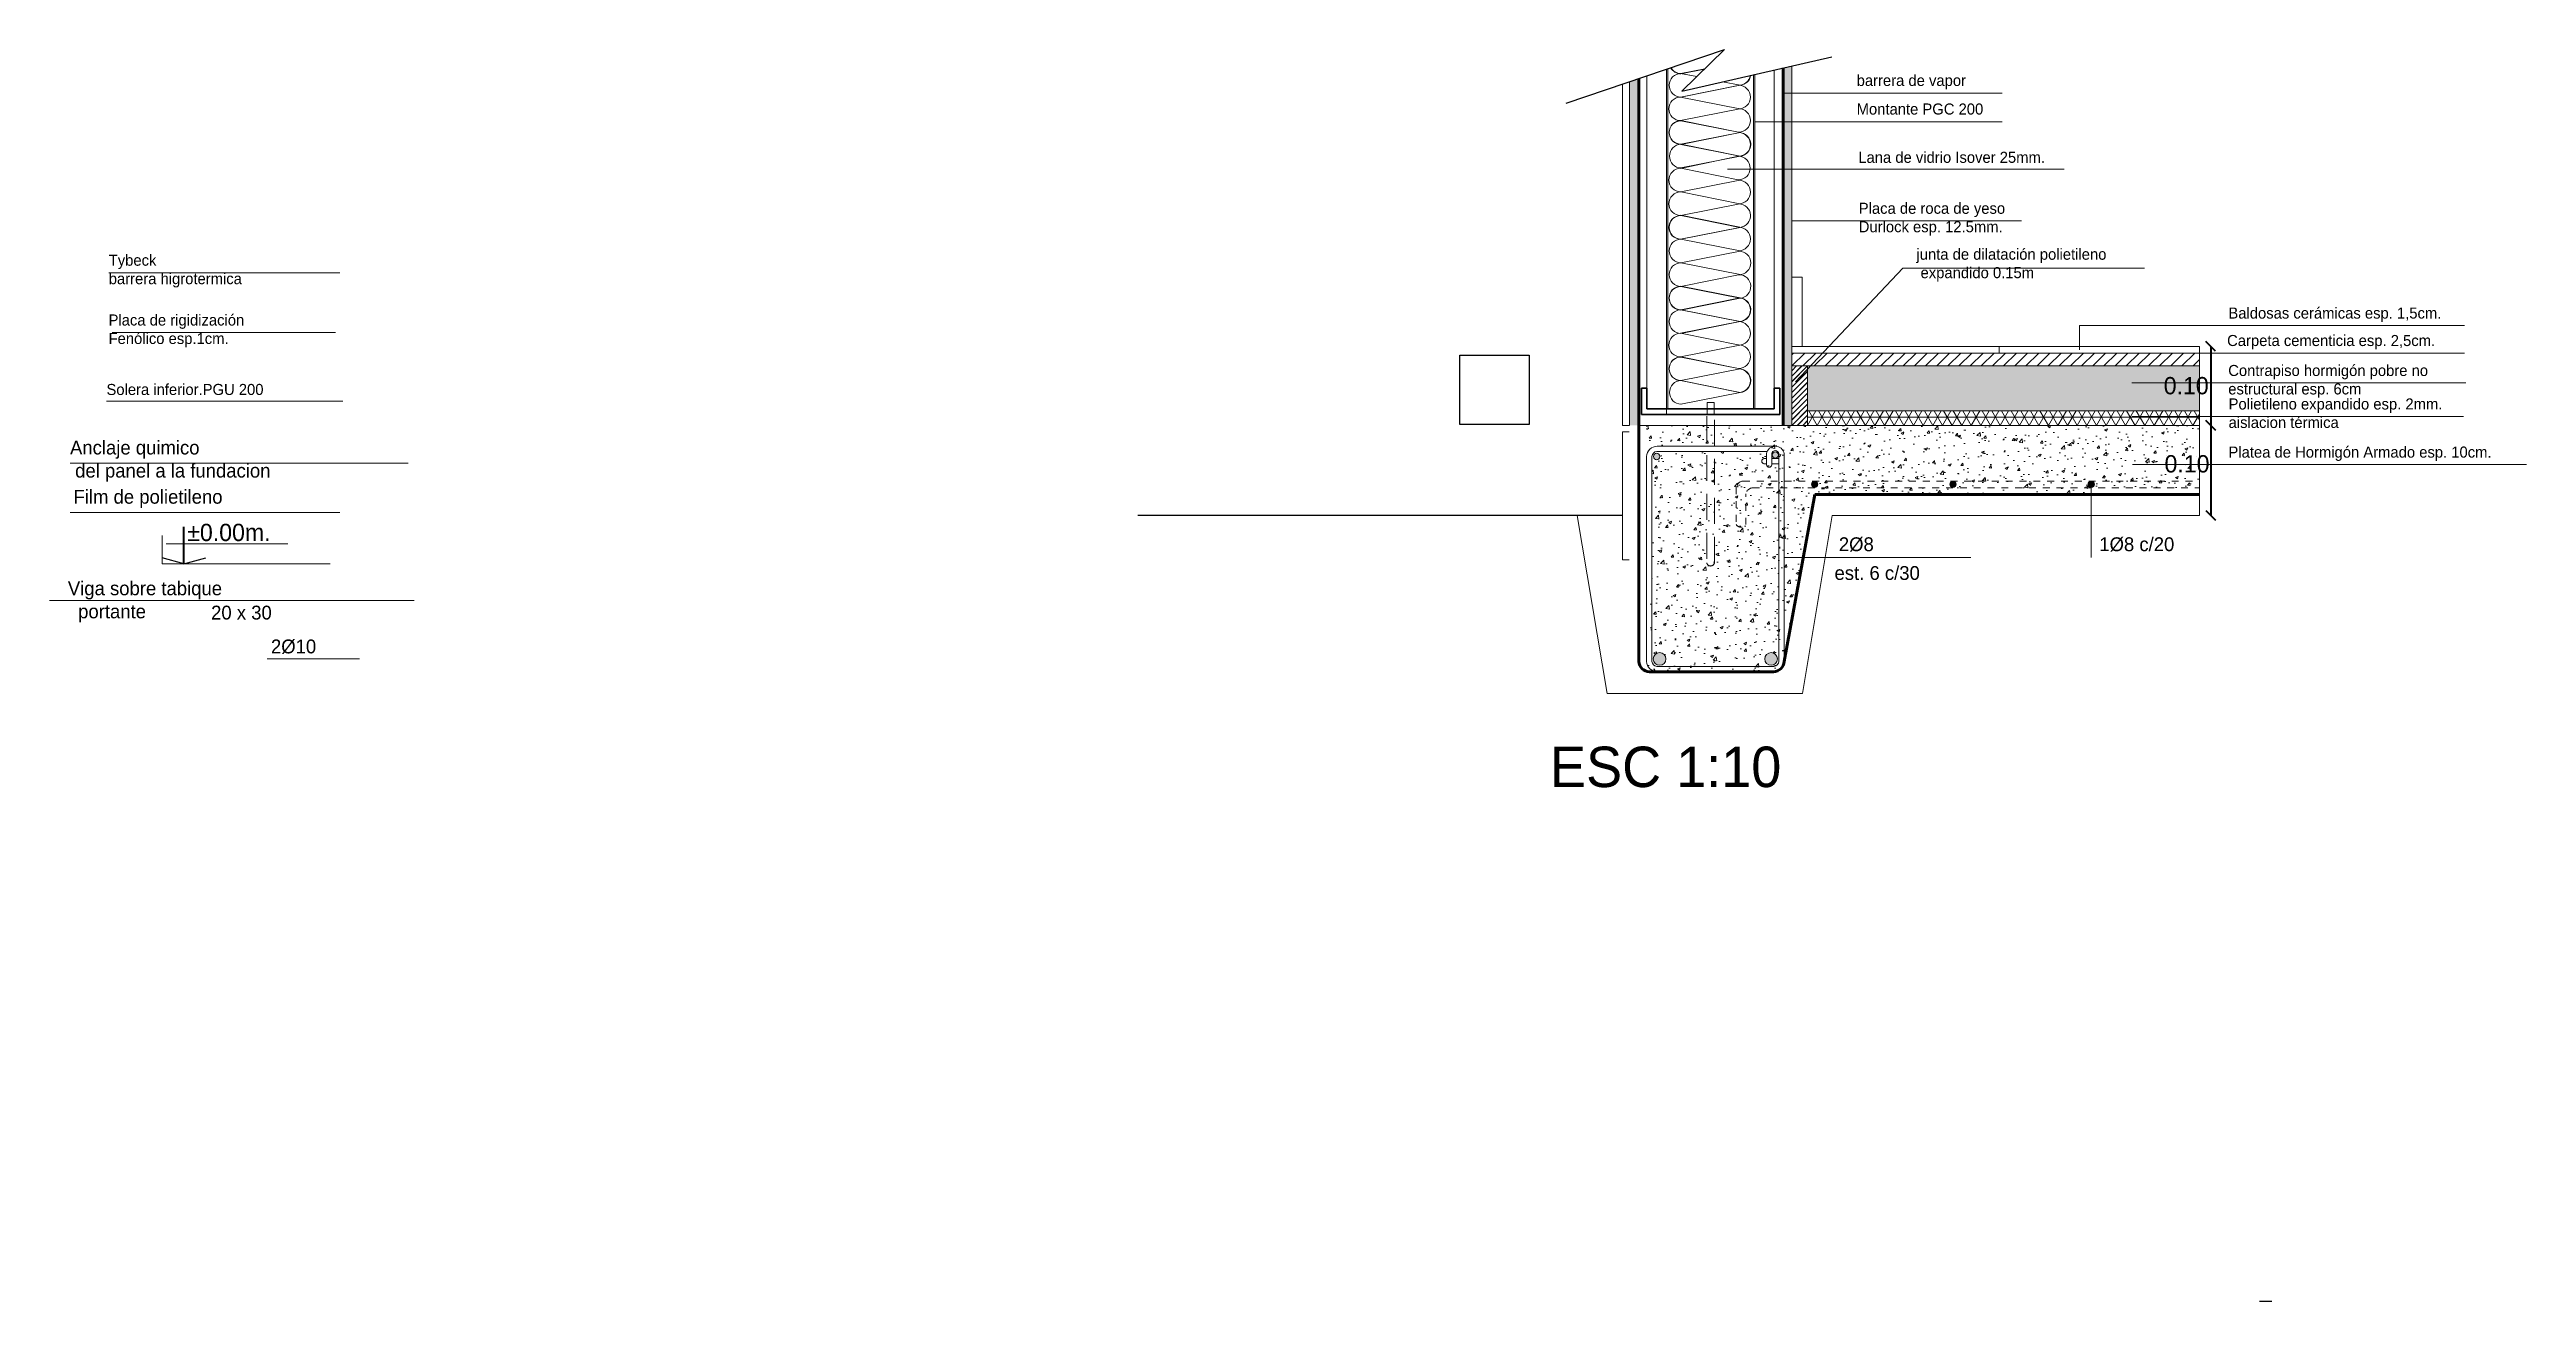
# Model space of a CAD drawing. Header units: millimetres. Extents: x 2439 to 2849, y 1282 to 1398.
# Drawn here: x 2464.59 to 2500.42, y 1282.44 to 1300.53 of the extents above; entities that cross this region are included whole.
import ezdxf

# ---------------------------------------------------------------- set-up
doc = ezdxf.new("R2010")
doc.units = ezdxf.units.MM
doc.linetypes.add('HIDDEN', pattern=[0.375, 0.25, -0.125])
for name, color, linetype, lineweight in [('-0.05 gris 253', 253, 'Continuous', 5), ('-0.1 puntead', 7, 'HIDDEN', 13), ('-0.2', 7, 'Continuous', 20), ('-0.3', 7, 'Continuous', 35), ('-01', 5, 'Continuous', 9), ('-02', 2, 'Continuous', 20), ('-cotasparciales', 2, 'Continuous', 20), ('-Cuadricula', 250, 'Continuous', 20), ('-Muro 0.4', 1, 'Continuous', 40), ('-MUROS', 40, 'Continuous', 25), ('-paneles', 5, 'Continuous', 20), ('.01', 5, 'Continuous', 9), ('.02', 2, 'Continuous', 20), ('.3', 6, 'Continuous', 30), ('0.1', 142, 'Continuous', 9)]:
    doc.layers.add(name, color=color, linetype=linetype, lineweight=lineweight)
doc.styles.get("Standard").update_dxf_attribs({"font": 'arial.ttf'})
doc.styles.add('Stylus', font='GOTHIC.TTF', dxfattribs={"height": 0.1})

msp = doc.modelspace()

# ---------------------------------------------------------------- texts
at = {"layer": '-02', "ltscale": 0.3, "char_height": 0.16, "width": 17.7100207, "attachment_point": 1, "style": 'Stylus'}
for s, insert in [('\\pt9.92;barrera de vapor', (2490.73167, 1300.16781)), ('\\pt9.92;Montante PGC 200', (2490.73167, 1299.75441)), ('\\pt9.92;Lana de vidrio Isover 25mm.', (2490.75569, 1299.05631)), ('\\pt9.92;Placa de roca de yeso\\PDurlock esp. 12.5mm.', (2490.76235, 1298.31966)), ('\\pt9.92;Tybeck\\Pbarrera higrotermica', (2465.44822, 1297.56918)), ('junta de dilatación polietileno\\P expandido 0.15m', (2491.59682, 1297.65577)), ('\\pt9.92;Placa de rigidización\\PFenólico esp.1cm.', (2465.44589, 1296.70441)), ('\\pt9.92;Baldosas cerámicas esp. 1,5cm.', (2496.10927, 1296.805)), ('\\pt9.92;Carpeta cementicia esp. 2,5cm.', (2496.09057, 1296.4082)), ('\\pt9.92;Contrapiso hormigón pobre no \\Pestructural esp. 6cm', (2496.10678, 1295.97505)), ('\\pt9.92;Solera inferior.PGU 200', (2465.41535, 1295.70051)), ('\\pt9.92;Polietileno expandido esp. 2mm.\\Paislacion térmica', (2496.11185, 1295.49095)), ('\\pt9.92;Platea de Hormigón Armado esp. 10cm.', (2496.11013, 1294.79516))]:
    msp.add_mtext(s, dxfattribs=dict(at, insert=insert))
at = {"layer": '-02', "char_height": 0.2, "width": 9.0096588, "attachment_point": 1, "style": 'Stylus'}
for s, insert in [('Anclaje quimico\\P del panel a la fundacion ', (2464.88824, 1294.88063)), ('Film de polietileno', (2464.93878, 1294.16938)), ('2%%C8', (2490.47411, 1293.48308)), ('1%%C8 c/20', (2494.2414, 1293.48308)), ('est. 6 c/30', (2490.41161, 1293.06737)), ('    Viga sobre tabique \\P      portante', (2464.55968, 1292.84582)), ('20 x 30', (2466.92894, 1292.49515)), ('2%%C10', (2467.79486, 1292.00584))]:
    msp.add_mtext(s, dxfattribs=dict(at, insert=insert))
at = {"layer": '.02', "style": 'Stylus'}
msp.add_text('±0.00m.', height=0.25, dxfattribs=at).set_placement((2466.58382, 1293.42893))
at = {"layer": '.02', "char_height": 0.25, "width": 1.6848175, "attachment_point": 3, "style": 'Stylus'}
for insert in [(2495.82417, 1295.80057), (2495.83589, 1294.6707)]:
    msp.add_mtext('0.10', dxfattribs=dict(at, insert=insert))
at = {"layer": '0.1', "insert": (2486.29639, 1290.45755), "char_height": 0.5845608, "width": 10.0379136, "attachment_point": 1}
msp.add_mtext('{\\fUsuzi|b0|i0|c0|p2;ESC 1:10}', dxfattribs=at)

# ---------------------------------------------------------------- blocks, each defined once
blk = doc.blocks.new('_Oblique')
at = {"color": 0, "linetype": 'ByBlock', "lineweight": -2}
blk.add_line((-0.5, -0.5), (0.5, 0.5), dxfattribs=at)

# ---------------------------------------------------------------- hatches: boundary and pattern name
at = {"layer": '-0.05 gris 253', "linetype": 'Continuous', "ltscale": 0.2}
h = msp.add_hatch(color=253, dxfattribs=at)
h.paths.add_polyline_path([(2487.4442, 1295.10022), (2487.5692, 1295.10022), (2487.5692, 1296.94231), (2487.4442, 1296.94231)])
h.paths.add_polyline_path([(2489.79369, 1300.29776), (2489.66869, 1300.26902), (2489.66869, 1295.10022), (2489.79369, 1295.10022)])
h.paths.add_polyline_path([(2487.5692, 1300.11093), (2487.4442, 1300.06866), (2487.4442, 1296.94231), (2487.5692, 1296.94231)])
at = {"layer": '.01', "linetype": 'Continuous', "ltscale": 0.2}
h = msp.add_hatch(dxfattribs=at)
h.set_pattern_fill('_USER', color=256, scale=0.114, angle=45, style=0, pattern_type=0)
h.set_pattern_definition([(45, (2489.79369, 1295.96045), (-0.0806102, 0.0806102), [])])
h.paths.add_polyline_path([(2495.68983, 1295.96045), (2495.68983, 1296.14729), (2489.79369, 1296.14729), (2489.79369, 1295.96045)])
h = msp.add_hatch(dxfattribs=at)
h.set_pattern_fill('JIS_LC_20', color=256, scale=0.0028, style=0)
h.set_pattern_definition([(45, (2489.793685, 1295.100223), (-0.039598, 0.039598), []), (45, (2489.794805, 1295.100223), (-0.039598, 0.039598), [])])
h.paths.add_polyline_path([(2489.79369, 1295.10022), (2490.02195, 1295.10022), (2490.02195, 1295.96045), (2489.79369, 1295.96045)])
h = msp.add_hatch(dxfattribs=at)
h.set_pattern_fill('AR-SAND', color=256, scale=0.0028, style=0)
h.set_pattern_definition([(37.5, (2490.02195, 1295.31045), (-0.00448, 0.1370357), [0, -0.1081024, 0, -0.120904, 0, -0.11557]), (7.5, (2490.02195, 1295.31045), (0.1258665, 0.200711), [0, -0.0583184, 0, -0.0974344, 0, -0.037338]), (327.5, (2489.93447, 1295.31045), (0.2214779, 0.0004024), [0, -0.03556, 0, -0.128016, 0, -0.167132]), (317.5, (2489.93447, 1295.31045), (0.213796, 0.06242), [0, -0.01778, 0, -0.0839216, 0, -0.096012])])
h.paths.add_polyline_path([(2495.68983, 1295.31045), (2495.68983, 1295.96045), (2490.02195, 1295.96045), (2490.02195, 1295.31045)])
h = msp.add_hatch(dxfattribs=at)
h.set_pattern_fill('AR-CONC', color=256, scale=0.00225, style=0)
h.set_pattern_definition([(50, (2704.07903, 1210.8558), (0.4099155, -0.03586294), [0.0428625, -0.4714875]), (355, (2704.07903, 1210.8558), (-0.07929636, 0.42987745), [0.03429, -0.37719]), (100.451, (2704.1132, 1210.8528), (0.3306206, 0.39401255), [0.0364275, -0.4007025]), (46.1842, (2704.07903, 1210.9701), (0.6099278, -0.0945952), [0.0642937, -0.7072312]), (96.6356, (2704.12986, 1210.9622), (0.5341595, 0.5567075), [0.0546412, -0.6010537]), (351.184, (2704.079, 1210.9701), (0.5341604, 0.5567065), [0.051435, -0.565785]), (21, (2704.13618, 1210.9415), (0.3411335, -0.2300974), [0.0428625, -0.4714875]), (326, (2704.1362, 1210.9415), (0.1390546, 0.4144229), [0.03429, -0.37719]), (71.4514, (2704.1646, 1210.92234), (0.4801871, 0.1843264), [0.0364275, -0.4007025]), (37.5, (2704.07903, 1210.85579), (0.00694936, 0.19024884), [0, -0.372618, 0, -0.382905, 0, -0.37861875]), (7.5, (2704.07903, 1210.8558), (0.15034424, 0.2254063), [0, -0.218313, 0, -0.3640455, 0, -0.14430375]), (327.5, (2703.95159, 1210.85579), (0.30507884, -0.01288967), [0, -0.142875, 0, -0.44577, 0, -0.5915025]), (317.5, (2703.89444, 1210.8558), (0.33329066, 0.0572096), [0, -0.1857375, 0, -0.296037, 0, -0.4200525])])
h.paths.add_polyline_path([(2489.68316, 1294.69258, 0.36457479), (2489.5555, 1294.80022), (2489.55532, 1294.80022, 0.29694247), (2489.43667, 1294.72294), (2487.84084, 1294.7241, 0.36546124), (2487.77021, 1294.65176), (2487.77021, 1292.56832), (2487.69293, 1292.56832), (2487.69293, 1291.68955, 0.39085115), (2487.84749, 1291.53993), (2489.5286, 1291.53993, 0.39085115), (2489.68316, 1291.68955), (2489.68316, 1291.72467), (2489.58663, 1291.72467, -1), (2489.40311, 1291.72467, -1), (2489.58663, 1291.72467), (2489.68316, 1291.72467)])
h.paths.add_polyline_path([(2487.79246, 1294.65147, -1), (2487.88422, 1294.65147, -1)], flags=16)
h.paths.add_polyline_path([(2489.50885, 1294.67329, -1), (2489.60061, 1294.67329, -1)], flags=16)
h.paths.add_polyline_path([(2489.39034, 1294.62184, 0.78813423), (2489.39034, 1294.54456), (2489.42749, 1294.54456), (2489.42749, 1294.62184)], flags=16)
h.paths.add_polyline_path([(2489.50477, 1294.69258, -0.89378337), (2489.60588, 1294.69258, 0.89378337), (2489.50477, 1294.69258), (2489.50477, 1294.62184), (2489.58674, 1294.62184, 0.10212521), (2489.6063, 1294.62822, -0.10212521), (2489.58674, 1294.62184), (2489.50477, 1294.62184), (2489.50477, 1294.54456), (2489.58674, 1294.54456, 0.10212521), (2489.6063, 1294.55094, -0.10212521), (2489.58674, 1294.54456), (2489.50477, 1294.54456)], flags=16)
h.paths.add_polyline_path([(2487.97298, 1291.72467, -1), (2487.78947, 1291.72467, -1)], flags=16)
h.paths.add_polyline_path([(2487.69293, 1295.10022), (2487.69293, 1294.65176, -0.39085115), (2487.84749, 1294.80138), (2489.55532, 1294.80022, -0.36495964), (2489.68316, 1294.69258), (2489.68316, 1294.29616), (2495.68983, 1294.29616), (2495.68983, 1295.10022)])
h.paths.add_polyline_path([(2490.125, 1294.10022), (2494.125, 1294.10022), (2494.125, 1294.19781), (2489.68316, 1294.19781), (2489.68316, 1293.19106), (2489.95836, 1293.19106)])
h.paths.add_polyline_path([(2489.68316, 1294.29616), (2489.68316, 1294.19781), (2494.125, 1294.19781), (2494.125, 1294.20434, -0.41421356), (2494.07912, 1294.25022, -1), (2494.17088, 1294.25022, -0.41421356), (2494.125, 1294.20434), (2494.125, 1294.19781), (2495.68983, 1294.19781), (2495.68983, 1294.29616)])
h.paths.add_polyline_path([(2490.07912, 1294.25022, -1), (2490.17088, 1294.25022, -1)], flags=16)
h.paths.add_polyline_path([(2492.17088, 1294.25022, -1), (2492.07912, 1294.25022, -1)], flags=16)
h.paths.add_polyline_path([(2489.68316, 1291.72467), (2489.68959, 1291.72467), (2489.95836, 1293.19106), (2489.68316, 1293.19106)])
h = msp.add_hatch(color=256, dxfattribs=at)
h.paths.add_polyline_path([(2487.78947, 1291.72467, 1), (2487.97298, 1291.72467, 1)])
h.paths.add_polyline_path([(2489.40311, 1291.72467, 1), (2489.58663, 1291.72467, 1)])
h.paths.add_polyline_path([(2489.60061, 1294.67329, 1), (2489.50885, 1294.67329, 1)])
h.paths.add_polyline_path([(2487.79246, 1294.65147, 1), (2487.88422, 1294.65147, 1)])
for points in [[(2490.17088, 1294.25022, 1), (2490.07912, 1294.25022, 1)], [(2492.07912, 1294.25022, 1), (2492.17088, 1294.25022, 1)], [(2494.07912, 1294.25022, 1), (2494.17088, 1294.25022, 1)]]:
    msp.add_hatch(color=256, dxfattribs=at).paths.add_polyline_path(points)

# ---------------------------------------------------------------- linework, layer by layer
at = {"layer": '-0.1 puntead', "ltscale": 1.5}
for p, q in [((2488.56317, 1295.23537), (2488.56317, 1293.11667)), ((2488.67471, 1293.11667), (2488.67471, 1295.23538))]:
    msp.add_line(p, q, dxfattribs=at)
at = {"layer": '-0.1 puntead', "ltscale": 0.2}
for p, q in [((2488.98969, 1294.20762), (2488.98969, 1293.66679)), ((2489.08849, 1294.29616), (2495.68983, 1294.29616)), ((2489.22463, 1294.19781), (2495.68983, 1294.19781)), ((2489.12644, 1293.66679), (2489.12644, 1294.11192))]:
    msp.add_line(p, q, dxfattribs=at)
for centre, radius, start, end in [((2489.10037, 1294.18351), 0.11327, 96.019407, 167.714132), ((2489.23651, 1294.08516), 0.11327, 96.019407, 167.714132), ((2489.05807, 1293.71224), 0.0821, 213.611986, 326.388014)]:
    msp.add_arc(centre, radius, start, end, dxfattribs=at)
at = {"layer": '-0.1 puntead', "ltscale": 1.5}
msp.add_arc((2488.61894, 1293.12503), 0.05639, 188.522828, 351.477172, dxfattribs=at)
at = {"layer": '-0.2'}
for p, q in [((2487.3442, 1300.03485), (2487.3442, 1295.10022)), ((2487.4442, 1300.06866), (2487.4442, 1295.10022)), ((2487.5692, 1300.11093), (2487.5692, 1295.10022)), ((2489.79369, 1295.96045), (2495.68983, 1295.96045)), ((2490.02195, 1295.96045), (2490.02195, 1295.10022)), ((2490.02195, 1295.31045), (2495.68983, 1295.31045)), ((2487.3442, 1295.10022), (2487.43911, 1295.10022)), ((2487.3442, 1295.00954), (2487.3442, 1293.15587)), ((2487.3442, 1295.00954), (2487.43911, 1295.00954)), ((2487.69293, 1295.10022), (2495.68983, 1295.10022)), ((2487.3442, 1293.15587), (2487.43911, 1293.15587))]:
    msp.add_line(p, q, dxfattribs=at)
at = {"layer": '-0.3', "linetype": 'Continuous', "ltscale": 0.2}
for p, q in [((2487.61894, 1295.25999), (2487.61894, 1295.63999)), ((2487.61894, 1295.63999), (2487.69894, 1295.63999)), ((2487.69894, 1295.33999), (2487.69894, 1295.63999)), ((2489.53894, 1295.33999), (2489.53894, 1295.63999)), ((2489.53894, 1295.63999), (2489.61894, 1295.63999)), ((2489.61894, 1295.25999), (2489.61894, 1295.63999)), ((2487.61894, 1295.25999), (2489.61894, 1295.25999)), ((2487.69894, 1295.33999), (2489.53894, 1295.33999))]:
    msp.add_line(p, q, dxfattribs=at)
at = {"layer": '-01'}
for p, q in [((2487.97974, 1300.24975), (2487.97974, 1295.25999)), ((2487.99894, 1300.25624), (2487.99894, 1295.33999)), ((2489.23894, 1300.17019), (2489.23894, 1295.33999)), ((2489.25814, 1300.1746), (2489.25814, 1295.33999)), ((2489.79369, 1296.24393), (2495.68983, 1296.24393)), ((2489.79369, 1296.14729), (2495.68983, 1296.14729)), ((2488.56924, 1295.25999), (2488.56924, 1295.43402)), ((2488.56924, 1295.43402), (2488.66864, 1295.43402)), ((2488.66864, 1295.43402), (2488.66864, 1295.25999)), ((2464.88824, 1294.55525), (2469.77738, 1294.55525)), ((2464.88824, 1293.844), (2468.79315, 1293.844)), ((2466.22231, 1293.10022), (2468.65332, 1293.10022)), ((2466.27734, 1293.38997), (2468.03982, 1293.38997)), ((2489.68316, 1293.19106), (2492.38253, 1293.19106)), ((2464.5919, 1292.56832), (2469.86814, 1292.56832)), ((2467.74142, 1291.72467), (2469.07563, 1291.72467))]:
    msp.add_line(p, q, dxfattribs=at)
at = {"layer": '-02'}
for p, q in [((2489.66869, 1300.26902), (2489.66869, 1295.10022)), ((2489.79369, 1300.29776), (2489.79369, 1295.10022)), ((2487.69293, 1291.68955), (2487.69293, 1294.65176)), ((2487.77021, 1291.68955), (2487.77021, 1294.65176)), ((2487.84084, 1294.7241), (2489.43667, 1294.72294)), ((2487.84749, 1294.80138), (2489.55532, 1294.80022)), ((2489.39034, 1294.62184), (2489.42749, 1294.62184)), ((2489.39034, 1294.54456), (2489.42749, 1294.54456)), ((2489.42749, 1294.5276), (2489.42749, 1294.69258)), ((2489.50477, 1294.5276), (2489.50477, 1294.69258)), ((2489.50477, 1294.62184), (2489.58674, 1294.62184)), ((2489.50477, 1294.54456), (2489.58674, 1294.54456)), ((2489.60588, 1294.69258), (2489.60588, 1291.68955)), ((2489.68316, 1294.69258), (2489.68316, 1291.68955)), ((2489.53525, 1291.61721), (2487.84084, 1291.61721))]:
    msp.add_line(p, q, dxfattribs=at)
for centre, radius in [((2487.83834, 1294.65147), 0.04588), ((2489.55473, 1294.67329), 0.04588), ((2490.125, 1294.25022), 0.04588), ((2492.125, 1294.25022), 0.04588), ((2494.125, 1294.25022), 0.04588), ((2487.88122, 1291.72467), 0.09176), ((2489.49487, 1291.72467), 0.09176)]:
    msp.add_circle(centre, radius, dxfattribs=at)
for centre, radius, start, end in [((2487.8513, 1294.64281), 0.15861, 91.373627, 176.766029), ((2487.8484, 1294.64607), 0.0784, 95.537125, 175.838721), ((2489.39963, 1294.5832), 0.03974, 103.514291, 256.485709), ((2489.55532, 1294.6705), 0.12973, 9.799834, 170.200166), ((2489.46613, 1294.53608), 0.03956, 192.377927, 347.622073), ((2489.55532, 1294.68689), 0.05087, 6.42037, 173.57963), ((2489.58106, 1294.67239), 0.05087, 276.42037, 299.20212), ((2489.58106, 1294.59511), 0.05087, 276.42037, 299.20212), ((2487.8513, 1291.6985), 0.15861, 183.233971, 268.626373), ((2487.8484, 1291.69524), 0.0784, 184.161279, 264.462875), ((2489.52769, 1291.69524), 0.0784, 275.537125, 355.838721)]:
    msp.add_arc(centre, radius, start, end, dxfattribs=at)
at = {"layer": '-cotasparciales', "linetype": 'Continuous', "ltscale": 0.2}
for p, q in [((2486.68889, 1293.80022), (2487.12096, 1291.22744)), ((2489.94675, 1291.22744), (2490.37882, 1293.80022)), ((2490.37882, 1293.80022), (2495.68983, 1293.80022)), ((2487.12096, 1291.22744), (2489.94675, 1291.22744))]:
    msp.add_line(p, q, dxfattribs=at)
at = {"layer": '-Cuadricula'}
for p, q in [((2488.19024, 1300.18834), (2488.53581, 1300.25698)), ((2488.19024, 1300.18834), (2488.53581, 1300.25698)), ((2488.53581, 1300.25698), (2488.19024, 1300.18834)), ((2488.19024, 1300.1836), (2488.52972, 1300.25103)), ((2488.52972, 1300.25103), (2488.19024, 1300.1836)), ((2488.41875, 1300.14276), (2488.186, 1300.18918)), ((2488.41875, 1300.14276), (2488.186, 1300.18918)), ((2489.04341, 1300.01817), (2488.186, 1299.84787)), ((2488.186, 1299.84787), (2489.04341, 1300.01817)), ((2488.186, 1299.84787), (2489.04341, 1300.01817)), ((2488.41852, 1300.14254), (2488.19024, 1300.18807)), ((2489.04764, 1300.01706), (2488.19024, 1299.84676)), ((2489.04764, 1300.01706), (2488.79351, 1300.06775)), ((2489.04341, 1300.01817), (2488.79413, 1300.06789)), ((2489.04341, 1300.01817), (2488.79413, 1300.06789)), ((2489.04341, 1299.6766), (2488.186, 1299.84761)), ((2489.04341, 1299.6766), (2488.186, 1299.5063)), ((2488.186, 1299.5063), (2489.04341, 1299.6766)), ((2489.04764, 1299.33613), (2488.19024, 1299.50714)), ((2489.04341, 1298.99308), (2488.186, 1299.16409)), ((2489.04341, 1298.99308), (2488.186, 1299.16409)), ((2489.04764, 1299.33355), (2488.19024, 1299.50456)), ((2489.04764, 1299.33355), (2488.19024, 1299.50456)), ((2489.04764, 1299.33523), (2488.19024, 1299.16493)), ((2488.19024, 1299.16493), (2489.04764, 1299.33523)), ((2489.04764, 1299.33523), (2488.19024, 1299.16493)), ((2488.19024, 1299.16325), (2489.04764, 1299.33355)), ((2488.19024, 1299.16325), (2489.04764, 1299.33355)), ((2489.04764, 1299.33355), (2488.19024, 1299.16325)), ((2489.04764, 1298.99392), (2488.19024, 1299.16493)), ((2489.04764, 1298.99392), (2488.19024, 1299.16493)), ((2489.04764, 1298.99197), (2488.19024, 1299.16298)), ((2488.18233, 1298.81688), (2489.02112, 1298.99108)), ((2489.04398, 1298.64671), (2488.18657, 1298.81772)), ((2489.04764, 1298.99337), (2488.19024, 1298.82307)), ((2489.04398, 1298.64582), (2488.18657, 1298.47552)), ((2488.18657, 1298.47552), (2489.04398, 1298.64582)), ((2489.04398, 1298.64582), (2488.18657, 1298.47552)), ((2489.04398, 1298.30451), (2488.18657, 1298.47552)), ((2489.04398, 1298.30451), (2488.18657, 1298.47552)), ((2488.18657, 1298.13421), (2489.04398, 1298.30451)), ((2488.18657, 1298.13421), (2489.04398, 1298.30451)), ((2489.04398, 1298.30451), (2488.18657, 1298.13421)), ((2489.04398, 1297.96767), (2488.18657, 1298.13868)), ((2489.04398, 1297.96767), (2488.18657, 1298.13868)), ((2489.04398, 1297.96293), (2488.18657, 1298.13394)), ((2489.04341, 1297.96284), (2488.186, 1297.79254)), ((2488.186, 1297.79254), (2489.04341, 1297.96284)), ((2488.19024, 1297.79338), (2489.04764, 1297.96368)), ((2489.04764, 1297.96368), (2488.19024, 1297.79338)), ((2489.04764, 1297.62237), (2488.19024, 1297.79338)), ((2489.04764, 1297.62148), (2488.19024, 1297.45118)), ((2488.19024, 1297.45118), (2489.04764, 1297.62148)), ((2489.04764, 1297.62148), (2488.19024, 1297.45118)), ((2489.04764, 1297.28017), (2488.19024, 1297.45118)), ((2489.04764, 1297.28017), (2488.19024, 1297.45118)), ((2488.19024, 1297.10987), (2489.04764, 1297.28017)), ((2488.19024, 1297.10987), (2489.04764, 1297.28017)), ((2489.04764, 1297.28017), (2488.19024, 1297.10987)), ((2489.04764, 1296.94333), (2488.19024, 1297.11434)), ((2489.04764, 1296.94333), (2488.19024, 1297.11434)), ((2489.04764, 1296.93859), (2488.19024, 1297.1096)), ((2489.04341, 1296.60286), (2488.186, 1296.77387)), ((2489.04341, 1296.60286), (2488.186, 1296.77387)), ((2488.19024, 1296.77303), (2489.04764, 1296.94333)), ((2488.19024, 1296.77303), (2489.04764, 1296.94333)), ((2489.04764, 1296.94333), (2488.19024, 1296.77303)), ((2488.19024, 1296.76829), (2489.04764, 1296.93859)), ((2489.04764, 1296.93859), (2488.19024, 1296.76829)), ((2489.04764, 1296.60175), (2488.19024, 1296.77276)), ((2489.04341, 1296.60286), (2488.186, 1296.43256)), ((2488.186, 1296.43256), (2489.04341, 1296.60286)), ((2488.186, 1296.43256), (2489.04341, 1296.60286)), ((2489.04341, 1296.26129), (2488.186, 1296.4323)), ((2489.04764, 1296.60175), (2488.19024, 1296.43145)), ((2489.04341, 1296.26129), (2488.186, 1296.09099)), ((2488.186, 1296.09099), (2489.04341, 1296.26129)), ((2489.04764, 1295.92082), (2488.19024, 1296.09183)), ((2489.04764, 1295.91824), (2488.19024, 1296.08925)), ((2489.04764, 1295.91824), (2488.19024, 1296.08925)), ((2489.04341, 1295.57777), (2488.186, 1295.74879)), ((2489.04341, 1295.57777), (2488.186, 1295.74879)), ((2489.04764, 1295.91993), (2488.19024, 1295.74963)), ((2488.19024, 1295.74963), (2489.04764, 1295.91993)), ((2489.04764, 1295.91993), (2488.19024, 1295.74963)), ((2488.19024, 1295.74794), (2489.04764, 1295.91824)), ((2488.19024, 1295.74794), (2489.04764, 1295.91824)), ((2489.04764, 1295.91824), (2488.19024, 1295.74794)), ((2489.04764, 1295.57862), (2488.19024, 1295.74963)), ((2489.04764, 1295.57862), (2488.19024, 1295.74963)), ((2489.04764, 1295.57666), (2488.19024, 1295.74767)), ((2489.04764, 1295.57806), (2488.19024, 1295.40777))]:
    msp.add_line(p, q, dxfattribs=at)
for centre, radius, start, end in [((2488.19024, 1300.35426), 0.17065, 209.345615, 270), ((2488.19024, 1300.35899), 0.17065, 210.881945, 270), ((2488.19024, 1300.01742), 0.17065, 90, 270), ((2489.02478, 1300.18781), 0.17065, 270, 350.501158), ((2489.02478, 1299.8465), 0.17065, 270, 90), ((2489.02888, 1300.18682), 0.1708, 276.308212, 351.200539), ((2488.186, 1299.67695), 0.17065, 90, 270), ((2488.19024, 1299.33648), 0.17065, 90, 270), ((2489.02478, 1299.50984), 0.17065, 270, 90), ((2488.19024, 1299.3339), 0.17065, 90, 270), ((2488.19447, 1298.99344), 0.17065, 90, 270), ((2489.02478, 1299.16272), 0.17065, 270, 90), ((2489.02902, 1299.16356), 0.17065, 270, 90), ((2489.02888, 1299.16173), 0.1708, 276.308212, 89.9529), ((2488.18657, 1298.64707), 0.17065, 90, 270), ((2489.02112, 1298.82042), 0.17065, 270, 90), ((2488.18657, 1298.30486), 0.17065, 90, 270), ((2489.02535, 1298.47414), 0.17065, 270, 90), ((2488.186, 1297.9632), 0.17065, 90, 270), ((2488.19024, 1297.96404), 0.17065, 90, 270), ((2489.02521, 1298.13269), 0.1708, 276.308212, 89.9529), ((2488.19024, 1297.62273), 0.17065, 90, 270), ((2489.02478, 1297.79608), 0.17065, 270, 90), ((2488.19024, 1297.28052), 0.17065, 90, 270), ((2489.02902, 1297.4498), 0.17065, 270, 90), ((2488.19024, 1296.94368), 0.17065, 90, 270), ((2488.19024, 1296.93895), 0.17065, 90, 270), ((2489.02888, 1297.10835), 0.1708, 276.308212, 89.9529), ((2488.19024, 1296.60211), 0.17065, 90, 270), ((2489.02478, 1296.7725), 0.17065, 270, 90), ((2489.02888, 1296.77151), 0.1708, 276.308212, 89.9529), ((2488.186, 1296.26164), 0.17065, 90, 270), ((2489.02478, 1296.43119), 0.17065, 270, 90), ((2488.19024, 1295.92117), 0.17065, 90, 270), ((2488.19024, 1295.91859), 0.17065, 90, 270), ((2489.02478, 1296.09453), 0.17065, 270, 90), ((2488.19447, 1295.57813), 0.17065, 90, 270), ((2489.02478, 1295.74741), 0.17065, 270, 90), ((2489.02902, 1295.74825), 0.17065, 270, 90), ((2489.02888, 1295.74642), 0.1708, 276.308212, 89.9529)]:
    msp.add_arc(centre, radius, start, end, dxfattribs=at)
at = {"layer": '-Muro 0.4', "linetype": 'Continuous', "lineweight": 60, "ltscale": 0.2}
for p, q in [((2487.57894, 1295.10022), (2487.57894, 1300.11422)), ((2487.57894, 1291.68955), (2487.57894, 1295.10022)), ((2489.68316, 1291.68955), (2490.125, 1294.10022)), ((2490.125, 1294.10022), (2495.68983, 1294.10022))]:
    msp.add_line(p, q, dxfattribs=at)
at = {"layer": '-Muro 0.4', "linetype": 'Continuous', "ltscale": 0.2}
for p, q in [((2495.85424, 1296.24393), (2495.85424, 1295.10022)), ((2495.85424, 1295.10022), (2495.85424, 1293.80022)), ((2466.53584, 1293.10022), (2466.53584, 1293.63575))]:
    msp.add_line(p, q, dxfattribs=at)
at = {"layer": '-Muro 0.4', "linetype": 'Continuous', "lineweight": 60}
msp.add_line((2489.5286, 1291.53993), (2487.7335, 1291.53993), dxfattribs=at)
for centre, start, end in [((2487.7373, 1291.6985), 183.233971, 268.626373), ((2489.52479, 1291.6985), 271.373627, 356.766029)]:
    msp.add_arc(centre, 0.15861, start, end, dxfattribs=at)
at = {"layer": '-MUROS'}
for q in [(2466.22074, 1293.18465), (2466.85093, 1293.18465)]:
    msp.add_line((2466.53584, 1293.10022), q, dxfattribs=at)
at = {"layer": '-paneles', "ltscale": 0.3}
for p, q in [((2492.83433, 1299.90361), (2489.66869, 1299.90361)), ((2492.83433, 1299.49021), (2489.25814, 1299.49021)), ((2493.73222, 1298.80372), (2488.86437, 1298.80372)), ((2493.11755, 1298.05875), (2489.79369, 1298.05875)), ((2494.89646, 1297.37365), (2491.40063, 1297.37365)), ((2468.79315, 1297.30498), (2465.44822, 1297.30498)), ((2468.73011, 1296.4435), (2465.49838, 1296.4435)), ((2499.5222, 1296.54409), (2493.95297, 1296.54409)), ((2499.52379, 1296.14729), (2494.31558, 1296.14729)), ((2499.54294, 1295.71414), (2494.71066, 1295.71414)), ((2468.83315, 1295.44999), (2465.41696, 1295.44999)), ((2499.51183, 1295.23004), (2494.71573, 1295.23004)), ((2500.42057, 1294.53425), (2494.7208, 1294.53425))]:
    msp.add_line(p, q, dxfattribs=at)
at = {"layer": '.01', "linetype": 'Continuous', "ltscale": 0.2}
for p, q in [((2489.53894, 1295.63999), (2489.53894, 1300.23918)), ((2487.69894, 1295.63999), (2487.69894, 1300.1548)), ((2489.84699, 1295.72882), (2491.40063, 1297.37365)), ((2489.94369, 1297.24393), (2489.79369, 1297.24393)), ((2489.94369, 1296.24393), (2489.94369, 1297.24393)), ((2493.95297, 1296.54409), (2493.95297, 1296.19357)), ((2489.79369, 1296.24393), (2489.94369, 1296.24393)), ((2492.79369, 1296.14729), (2492.79369, 1296.24393)), ((2495.68983, 1293.80022), (2495.68983, 1296.24393)), ((2490.02195, 1295.10022), (2490.14333, 1295.31045)), ((2490.02195, 1295.22087), (2495.68983, 1295.22087)), ((2490.16126, 1295.10022), (2490.03989, 1295.31045)), ((2490.16126, 1295.10022), (2490.28264, 1295.31045)), ((2490.30058, 1295.10022), (2490.1792, 1295.31045)), ((2490.30058, 1295.10022), (2490.42195, 1295.31045)), ((2490.43989, 1295.10022), (2490.31852, 1295.31045)), ((2490.43989, 1295.10022), (2490.56127, 1295.31045)), ((2490.57921, 1295.10022), (2490.45783, 1295.31045)), ((2490.57921, 1295.10022), (2490.70058, 1295.31045)), ((2490.71852, 1295.10022), (2490.59715, 1295.31045)), ((2490.71852, 1295.10022), (2490.8399, 1295.31045)), ((2490.85784, 1295.10022), (2490.73646, 1295.31045)), ((2490.85784, 1295.10022), (2490.97921, 1295.31045)), ((2490.99715, 1295.10022), (2490.87578, 1295.31045)), ((2490.99715, 1295.10022), (2491.11853, 1295.31045)), ((2491.13647, 1295.10022), (2491.01509, 1295.31045)), ((2491.13647, 1295.10022), (2491.25784, 1295.31045)), ((2491.27578, 1295.10022), (2491.1544, 1295.31045)), ((2491.27578, 1295.10022), (2491.39716, 1295.31045)), ((2491.4151, 1295.10022), (2491.29372, 1295.31045)), ((2491.4151, 1295.10022), (2491.53647, 1295.31045)), ((2491.55441, 1295.10022), (2491.43303, 1295.31045)), ((2491.55441, 1295.10022), (2491.67579, 1295.31045)), ((2491.69372, 1295.10022), (2491.57235, 1295.31045)), ((2491.69372, 1295.10022), (2491.8151, 1295.31045)), ((2491.83304, 1295.10022), (2491.71166, 1295.31045)), ((2491.83304, 1295.10022), (2491.95442, 1295.31045)), ((2491.97235, 1295.10022), (2491.85098, 1295.31045)), ((2491.97235, 1295.10022), (2492.09373, 1295.31045)), ((2492.11167, 1295.10022), (2491.99029, 1295.31045)), ((2492.11167, 1295.10022), (2492.23304, 1295.31045)), ((2492.25098, 1295.10022), (2492.12961, 1295.31045)), ((2492.25098, 1295.10022), (2492.37236, 1295.31045)), ((2492.3903, 1295.10022), (2492.26892, 1295.31045)), ((2492.3903, 1295.10022), (2492.51167, 1295.31045)), ((2492.52961, 1295.10022), (2492.40824, 1295.31045)), ((2492.52961, 1295.10022), (2492.65099, 1295.31045)), ((2492.66893, 1295.10022), (2492.54755, 1295.31045)), ((2492.66893, 1295.10022), (2492.7903, 1295.31045)), ((2492.80824, 1295.10022), (2492.68687, 1295.31045)), ((2492.80824, 1295.10022), (2492.92962, 1295.31045)), ((2492.94756, 1295.10022), (2492.82618, 1295.31045)), ((2492.94756, 1295.10022), (2493.06893, 1295.31045)), ((2493.08687, 1295.10022), (2492.96549, 1295.31045)), ((2493.08687, 1295.10022), (2493.20825, 1295.31045)), ((2493.22619, 1295.10022), (2493.10481, 1295.31045)), ((2493.22619, 1295.10022), (2493.34756, 1295.31045)), ((2493.3655, 1295.10022), (2493.24412, 1295.31045)), ((2493.3655, 1295.10022), (2493.48688, 1295.31045)), ((2493.50481, 1295.10022), (2493.38344, 1295.31045)), ((2493.50481, 1295.10022), (2493.62619, 1295.31045)), ((2493.64413, 1295.10022), (2493.52275, 1295.31045)), ((2493.64413, 1295.10022), (2493.76551, 1295.31045)), ((2493.78344, 1295.10022), (2493.66207, 1295.31045)), ((2493.78344, 1295.10022), (2493.90482, 1295.31045)), ((2493.92276, 1295.10022), (2493.80138, 1295.31045)), ((2493.92276, 1295.10022), (2494.04414, 1295.31045)), ((2494.06207, 1295.10022), (2493.9407, 1295.31045)), ((2494.06207, 1295.10022), (2494.18345, 1295.31045)), ((2494.20139, 1295.10022), (2494.08001, 1295.31045)), ((2494.20139, 1295.10022), (2494.32276, 1295.31045)), ((2494.3407, 1295.10022), (2494.21933, 1295.31045)), ((2494.3407, 1295.10022), (2494.46208, 1295.31045)), ((2494.48002, 1295.10022), (2494.35864, 1295.31045)), ((2494.48002, 1295.10022), (2494.60139, 1295.31045)), ((2494.61933, 1295.10022), (2494.49796, 1295.31045)), ((2494.61933, 1295.10022), (2494.74071, 1295.31045)), ((2494.75865, 1295.10022), (2494.63727, 1295.31045)), ((2494.75865, 1295.10022), (2494.88002, 1295.31045)), ((2494.89796, 1295.10022), (2494.77658, 1295.31045)), ((2494.89796, 1295.10022), (2495.01934, 1295.31045)), ((2495.03728, 1295.10022), (2494.9159, 1295.31045)), ((2495.03728, 1295.10022), (2495.15865, 1295.31045)), ((2495.17659, 1295.10022), (2495.05521, 1295.31045)), ((2495.17659, 1295.10022), (2495.29797, 1295.31045)), ((2495.3159, 1295.10022), (2495.19453, 1295.31045)), ((2495.3159, 1295.10022), (2495.43728, 1295.31045)), ((2495.45522, 1295.10022), (2495.33384, 1295.31045)), ((2495.45522, 1295.10022), (2495.5766, 1295.31045)), ((2495.59453, 1295.10022), (2495.47316, 1295.31045)), ((2495.59453, 1295.10022), (2495.68983, 1295.26528)), ((2495.68983, 1295.17647), (2495.61247, 1295.31045)), ((2494.125, 1294.25022), (2494.125, 1293.18977))]:
    msp.add_line(p, q, dxfattribs=at)
at = {"layer": '.02', "linetype": 'Continuous', "ltscale": 0.2}
msp.add_line((2487.57894, 1295.10022), (2495.68983, 1295.10022), dxfattribs=at)
at = {"layer": '.02'}
msp.add_line((2466.22231, 1293.10022), (2466.22231, 1293.50737), dxfattribs=at)
at = {"layer": '.3', "linetype": 'Continuous', "lineweight": 60, "ltscale": 0.2}
msp.add_line((2489.66869, 1295.10022), (2489.66869, 1300.26902), dxfattribs=at)
at = {"color": 2, "linetype": 'Continuous', "ltscale": 0.3}
for p, q in [((2486.52859, 1299.75907), (2488.8194, 1300.53366)), ((2488.8194, 1300.53366), (2488.20257, 1299.93185)), ((2488.20257, 1299.93185), (2490.37039, 1300.43039))]:
    msp.add_line(p, q, dxfattribs=at)
for p, q in [((2484.99339, 1295.11532), (2484.99339, 1296.11532)), ((2484.99339, 1295.11532), (2484.99339, 1296.11532)), ((2484.99339, 1296.11532), (2485.99339, 1296.11532)), ((2485.99339, 1296.11532), (2485.99339, 1295.11532)), ((2485.99339, 1295.11532), (2484.99339, 1295.11532)), ((2487.3442, 1293.80022), (2480.33545, 1293.80022)), ((2496.73694, 1282.43799), (2496.55694, 1282.43799))]:
    msp.add_line(p, q)

# ---------------------------------------------------------------- block references
at = {"layer": '-Muro 0.4', "linetype": 'Continuous', "ltscale": 0.2, "xscale": 0.1399999999999864, "yscale": 0.1399999999999864, "zscale": 0.1399999999999864}
for p, rotation in [((2495.85424, 1296.24393), 90), ((2495.85424, 1295.10022), 90), ((2495.85424, 1295.10022), 270), ((2495.85424, 1293.80022), 270)]:
    msp.add_blockref('_Oblique', p, dxfattribs=dict(at, rotation=rotation))

msp.set_redraw_order([(e.dxf.handle, doc.entitydb.next_handle()) for e in msp.query("TEXT MTEXT ATTDEF DIMENSION ARC_DIMENSION")])  # texts and dimensions are drawn at this point

doc.saveas('drawing.dxf')
